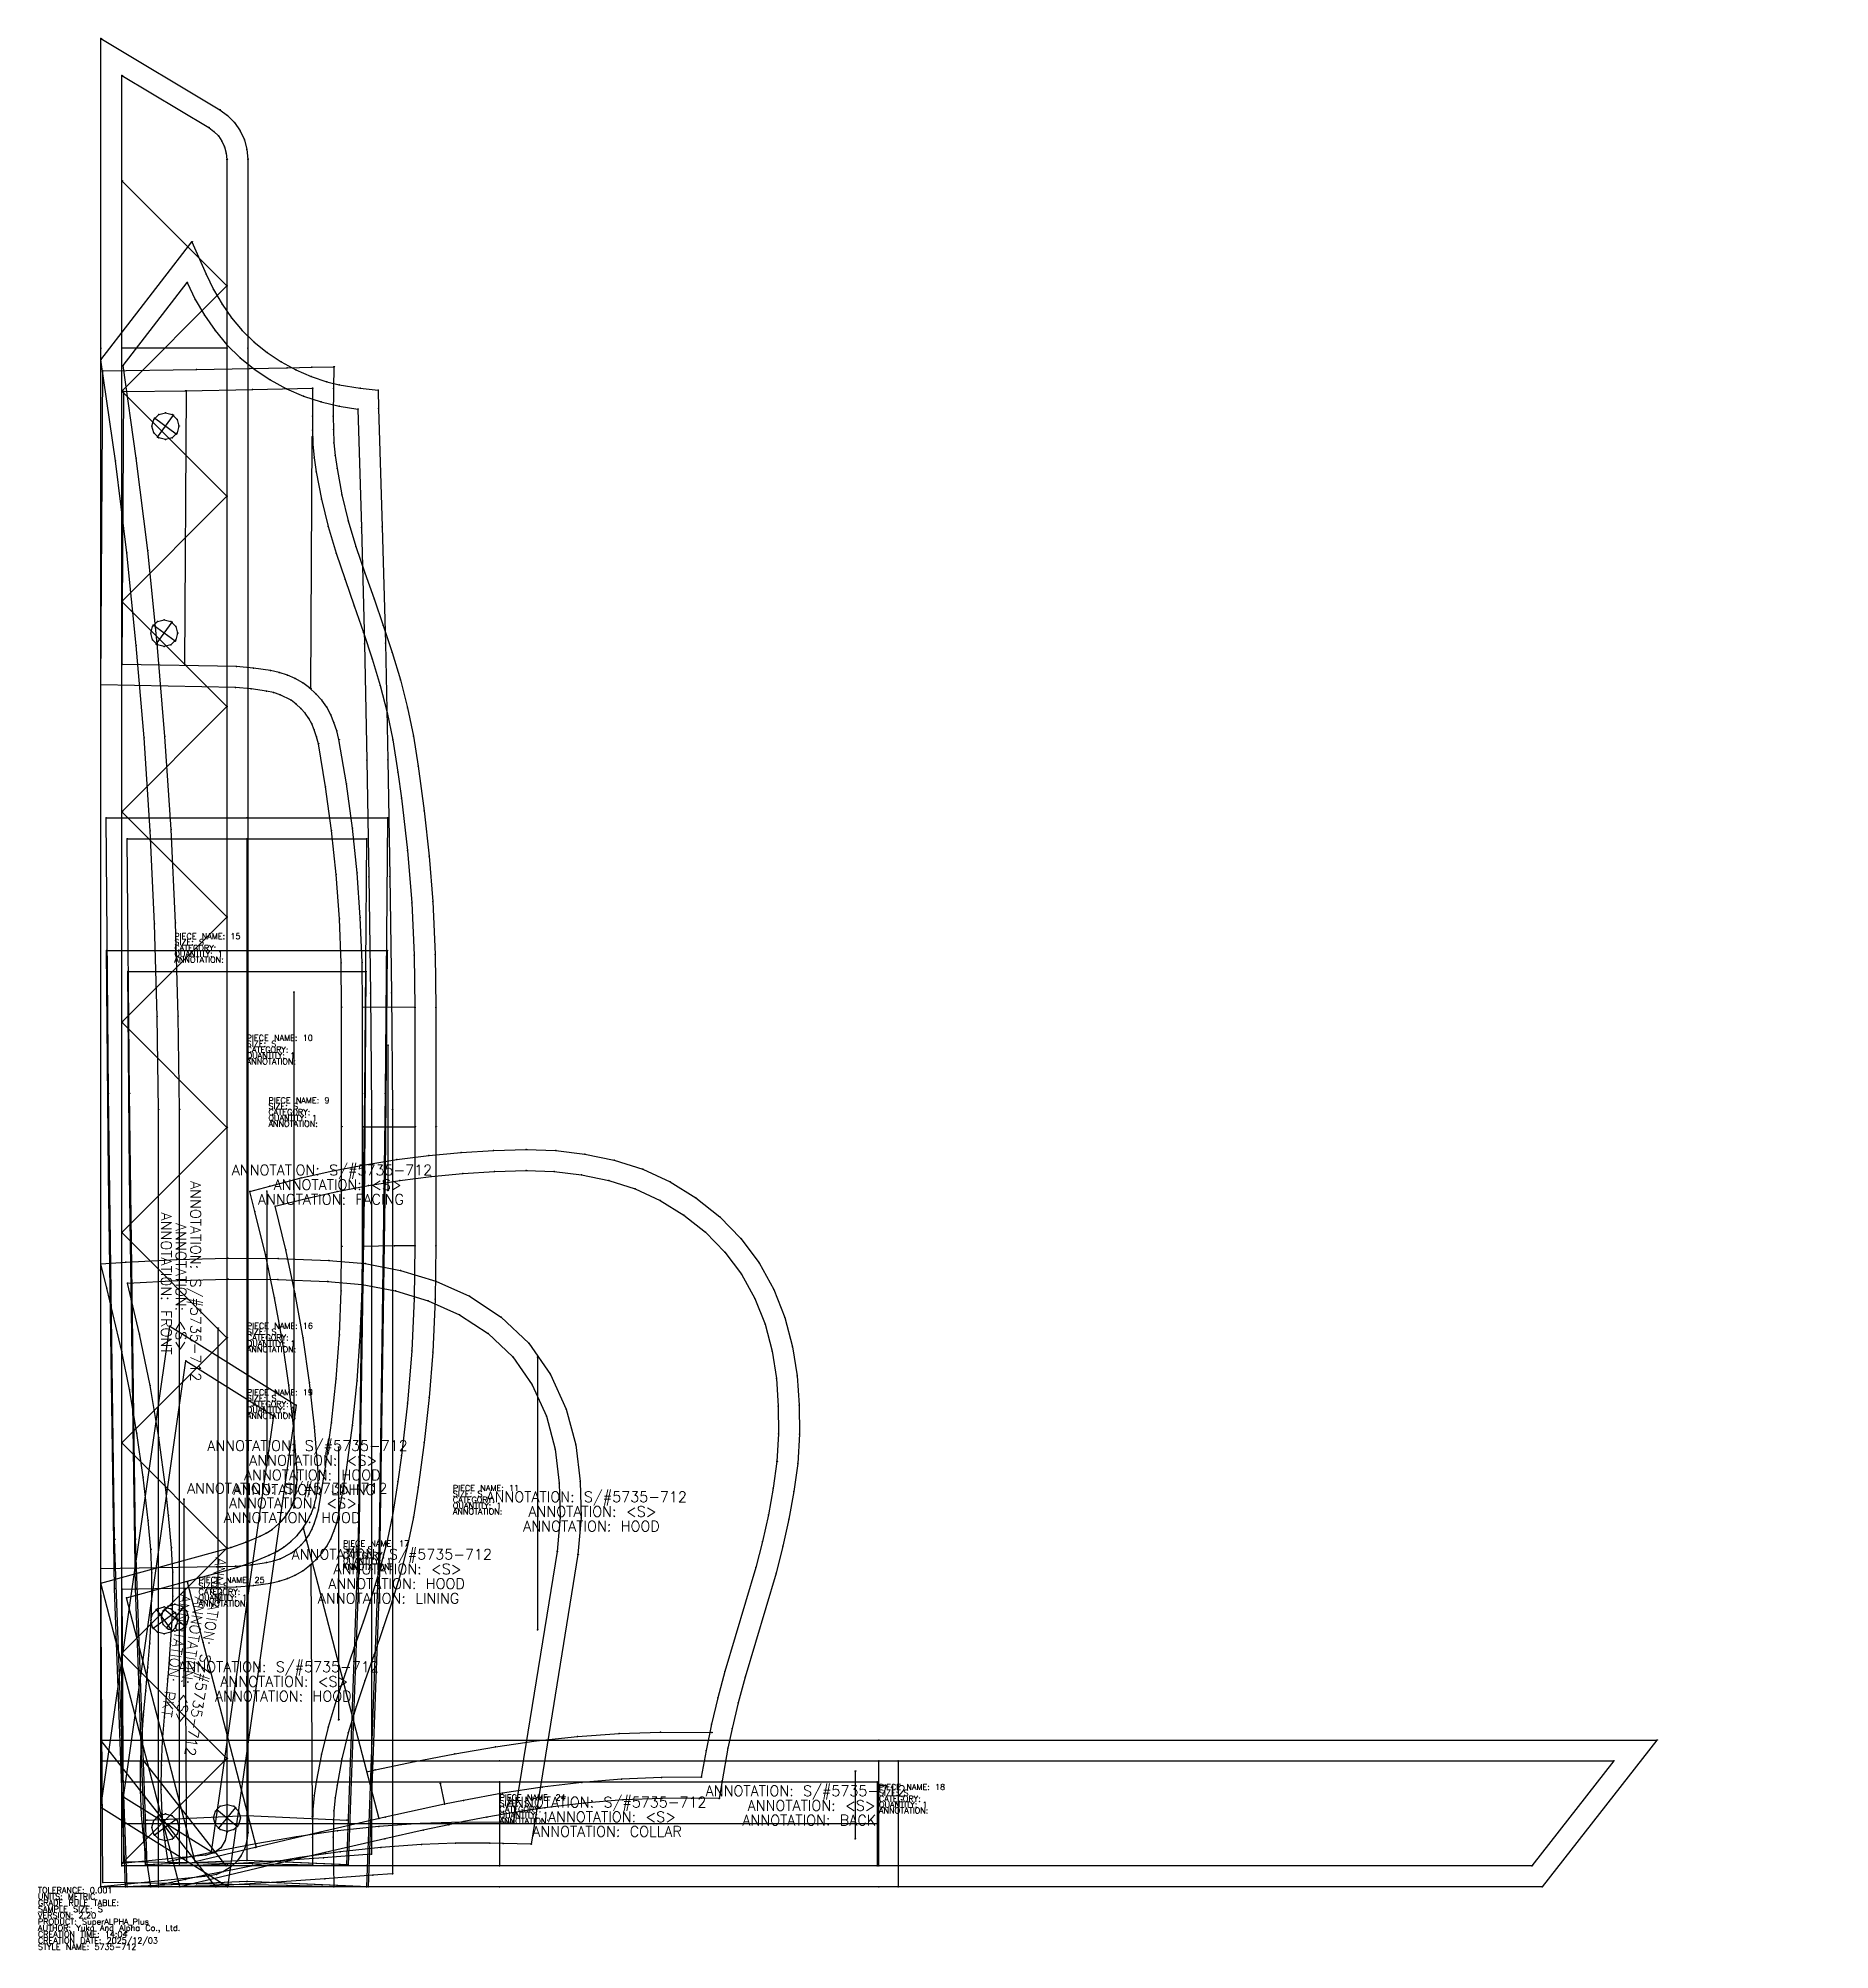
# Model space of a CAD drawing. Extents: x 0 to 854, y 0 to 911.
import ezdxf

# ---------------------------------------------------------------- set-up
doc = ezdxf.new("R2010")
doc.units = 0
for name, color, linetype in [('1', 7, 'CONTINUOUS'), ('2', 7, 'CONTINUOUS'), ('3', 2, 'CONTINUOUS'), ('5', 5, 'CONTINUOUS'), ('7', 5, 'CONTINUOUS'), ('8', 4, 'CONTINUOUS')]:
    doc.layers.add(name, color=color, linetype=linetype)
doc.styles.get("Standard").update_dxf_attribs({"font": 'txt', "bigfont": ' '})

# ---------------------------------------------------------------- blocks, each defined once
blk = doc.blocks.new('BLK_9_S')
at = {"layer": '1'}
blk.add_lwpolyline([(30.9039, 32.0293), (30, 181.6846), (94.1808, 182.95), (101.6845, 183.5667), (108.9857, 184.6312), (112.215, 185.3607), (115.3654, 186.344), (120.7053, 189.032), (123.1355, 190.856), (125.3616, 192.9323), (127.3762, 195.1785), (129.1275, 197.6266), (130.5276, 200.2814), (131.659, 203.0756), (132.793, 206.4543), (133.6513, 209.7063), (137.0992, 230.2895), (139.9392, 251.1659), (142.1301, 272.1236), (143.6403, 293.1406), (144.4929, 314.1953), (144.688, 335.2948), (144.6881, 392.3386), (144.688, 449.3384), (144.493, 470.4796), (143.6401, 491.5404), (142.1313, 512.5388), (139.938, 533.5214), (137.0938, 554.4229), (133.6518, 574.968), (132.7947, 578.217), (131.6632, 581.5901), (130.5318, 584.3869), (129.1317, 587.0439), (127.3768, 589.4974), (125.3582, 591.7485), (123.1329, 593.8235), (120.7034, 595.6465), (115.3606, 598.335), (112.2071, 599.3188), (108.9745, 600.048), (101.6454, 601.1143), (94.1774, 601.7273), (30, 602.9926), (30.9037, 752.6477), (75.5176, 753.3157), (100.9615, 753.7593), (118.7626, 754.1046), (130.5895, 754.391), (141.0249, 754.669), (140.8546, 744.2258), (140.7757, 731.0948), (140.7867, 724.7772), (141.0029, 718.4718), (141.6438, 712.2867), (142.5436, 706.1277), (144.8669, 693.5864), (147.8912, 681.2021), (151.5768, 668.9042), (155.7904, 656.4944), (160.1698, 643.9808), (164.552, 631.2799), (168.8084, 618.4573), (172.7692, 605.3663), (176.1521, 592.0276), (178.9582, 578.4998), (181.2038, 564.2285), (184.1001, 542.9108), (186.4029, 521.3699), (188.1557, 499.7858), (189.2977, 474.5041), (189.6882, 449.1757), (189.6881, 392.3384), (189.6881, 335.5441), (189.2969, 310.1665), (188.1549, 284.8785), (186.4059, 263.3334), (184.1077, 241.8314), (181.2057, 220.4613), (178.957, 206.1705), (176.1536, 192.6559), (172.7654, 179.2967), (168.8036, 166.205), (164.5545, 153.4044), (160.1974, 140.775), (155.7906, 128.1831), (151.5838, 115.7945), (147.894, 103.4848), (144.8662, 91.0873), (142.5414, 78.5356), (141.6428, 72.3836), (141.0028, 66.2053), (140.7868, 59.9158), (140.7757, 53.6143), (140.8545, 40.4514), (141.0249, 30.0075), (130.5895, 30.2863), (118.7565, 30.5727), (100.9622, 30.918), (75.5126, 31.3617), (30.9039, 32.0293)], close=True, dxfattribs=at)
at = {"layer": '2'}
for p in [(30.9037, 752.6477), (141.0249, 754.669), (40.8443, 742.7946), (70.8479, 743.2437), (130.8559, 744.3945), (55.5585, 730.0964), (64.5161, 731.5126), (56.9749, 721.1389), (65.9322, 722.5552), (67.1581, 726.3258), (67.1581, 726.3258), (130.7166, 721.3159), (54.963, 631.4456), (63.9204, 632.8618), (56.3791, 622.4884), (65.3366, 623.9044), (66.5622, 627.6752), (66.5622, 627.6752), (40.0594, 612.7963), (70.0587, 612.5776), (94.5441, 611.7221), (30, 602.9926), (94.1774, 601.7273), (129.9906, 601.1154), (133.6518, 574.968), (143.4455, 577.005), (169.1138, 576.7404), (178.9582, 578.4998), (144.688, 449.3384), (154.6881, 449.3423), (154.6881, 449.3384), (179.6882, 449.1374), (179.6882, 449.1335), (189.6882, 449.1757), (166.7519, 431.1777), (144.6881, 392.3386), (154.6881, 392.3425), (154.6881, 392.3386), (179.688, 392.3425), (179.6881, 392.3384), (189.6881, 392.3384), (166.7518, 361.9547), (144.688, 335.2948), (154.688, 335.3424), (154.688, 335.3384), (179.688, 335.5472), (179.688, 335.5434), (189.6881, 335.5441), (133.6513, 209.7063), (143.4454, 207.672), (169.1138, 207.9367), (178.957, 206.1705), (94.1808, 182.95), (129.9906, 183.5617), (30, 181.6846), (40.0594, 171.8808), (70.0587, 172.0995), (94.5441, 172.955), (56.3791, 162.1887), (65.3366, 160.7727), (66.5622, 157.002), (66.5622, 157.002), (54.963, 153.2315), (63.9204, 151.8153), (56.9749, 63.5382), (65.9322, 62.1219), (67.1581, 58.3513), (67.1581, 58.3513), (130.7166, 63.3612), (55.5585, 54.5807), (64.5161, 53.1645), (40.8447, 41.8832), (40.8447, 41.8832), (70.8479, 41.4334), (130.8565, 40.2826), (30.9039, 32.0293), (30.9039, 32.0293), (141.0249, 30.0075)]:
    blk.add_point(p, dxfattribs=at)
at = {"layer": '3'}
for p in [(75.5176, 753.3157), (100.9615, 753.7593), (118.7626, 754.1046), (130.5895, 754.391), (70.3811, 743.2367), (102.1877, 743.7805), (140.8546, 744.2258), (55.1922, 729.5322), (57.5393, 731.8793), (60.7455, 732.7383), (63.9518, 731.8793), (66.2989, 729.5322), (130.7756, 731.082), (140.7757, 731.0948), (54.333, 726.3258), (55.1922, 723.1195), (57.5393, 720.7724), (60.7455, 719.9133), (63.9518, 720.7724), (66.2989, 723.1195), (130.7929, 724.4296), (140.7867, 724.7772), (131.0253, 717.7899), (131.7086, 711.1713), (141.0029, 718.4718), (141.6438, 712.2867), (132.664, 704.5801), (142.5436, 706.1277), (144.8669, 693.5864), (135.0886, 691.4921), (138.2464, 678.5608), (147.8912, 681.2021), (142.0676, 665.8096), (151.5768, 668.9042), (155.7904, 656.4944), (146.3474, 653.2037), (150.745, 640.6382), (160.1698, 643.9808), (54.5963, 630.8813), (56.9434, 633.2286), (60.1497, 634.0876), (63.3559, 633.2286), (65.703, 630.8813), (164.552, 631.2799), (53.7372, 627.6752), (54.5963, 624.469), (56.9434, 622.1217), (60.1497, 621.2626), (63.3559, 622.1217), (65.703, 624.469), (155.0869, 628.0534), (102.757, 611.0526), (159.2812, 615.4188), (168.8084, 618.4573), (110.9087, 609.8594), (114.9319, 608.9407), (118.855, 607.7057), (122.6261, 606.0532), (126.1925, 604.007), (129.4917, 601.5448), (163.1375, 602.6776), (172.7692, 605.3663), (101.6454, 601.1143), (108.9745, 600.048), (112.2071, 599.3188), (115.3606, 598.335), (120.7034, 595.6465), (123.1329, 593.8235), (132.5106, 598.7379), (135.2508, 595.658), (125.3582, 591.7485), (127.3768, 589.4974), (129.1317, 587.0439), (130.5318, 584.3869), (137.6378, 592.3053), (139.5094, 588.7863), (141.0326, 585.0856), (166.4092, 589.7746), (176.1521, 592.0276), (131.6632, 581.5901), (132.7947, 578.217), (142.3831, 581.1003), (146.983, 555.9086), (171.5235, 561.3624), (181.2038, 564.2285), (137.0938, 554.4229), (173.2568, 548.9694), (184.1001, 542.9108), (139.938, 533.5214), (149.8668, 534.713), (176.1184, 524.1043), (186.4029, 521.3699), (142.1313, 512.5388), (152.091, 513.4378), (153.6243, 492.1019), (178.175, 499.1626), (188.1557, 499.7858), (143.6401, 491.5404), (179.3578, 474.1754), (189.2977, 474.5041), (144.493, 470.4796), (154.4899, 470.7285), (169.8634, 335.6351), (144.4929, 314.1953), (154.4898, 313.9484), (179.3576, 310.5014), (189.2969, 310.1665), (143.6403, 293.1406), (153.6243, 292.5751), (178.175, 285.5144), (188.1549, 284.8785), (142.1301, 272.1236), (152.0909, 271.2392), (176.1184, 260.5727), (186.4059, 263.3334), (139.9392, 251.1659), (149.8667, 249.9641), (184.1077, 241.8314), (137.0992, 230.2895), (146.9829, 228.7685), (173.2568, 235.7077), (171.5235, 223.3147), (181.2057, 220.4613), (131.659, 203.0756), (132.793, 206.4543), (142.3831, 203.5768), (125.3616, 192.9323), (127.3762, 195.1785), (129.1275, 197.6266), (130.5276, 200.2814), (137.6378, 192.3718), (139.5094, 195.8908), (141.0326, 199.5915), (166.4092, 194.9025), (176.1536, 192.6559), (101.6845, 183.5667), (108.9857, 184.6312), (112.215, 185.3607), (115.3654, 186.344), (120.7053, 189.032), (123.1355, 190.856), (129.4917, 183.1323), (132.5106, 185.9392), (135.2508, 189.0192), (102.757, 173.6246), (110.9087, 174.8177), (114.9319, 175.7364), (118.855, 176.9714), (122.6261, 178.624), (126.1925, 180.6702), (163.1375, 181.9995), (172.7654, 179.2967), (159.2812, 169.2583), (168.8036, 166.205), (53.7372, 157.002), (54.5963, 160.2081), (56.9434, 162.5554), (60.1497, 163.4145), (63.3559, 162.5554), (65.703, 160.2081), (155.0869, 156.6237), (54.5963, 153.7958), (56.9434, 151.4485), (60.1497, 150.5894), (63.3559, 151.4485), (65.703, 153.7958), (164.5545, 153.4044), (150.745, 144.0388), (160.1974, 140.775), (146.3474, 131.4734), (155.7906, 128.1831), (142.0676, 118.8675), (151.5838, 115.7945), (138.2464, 106.1163), (147.894, 103.4848), (135.0886, 93.185), (144.8662, 91.0873), (131.7086, 73.5059), (132.664, 80.097), (142.5414, 78.5356), (57.5393, 63.9047), (60.7455, 64.7638), (63.9518, 63.9047), (131.0253, 66.8872), (141.0028, 66.2053), (141.6428, 72.3836), (54.333, 58.3513), (55.1922, 61.5576), (55.1922, 55.145), (66.2989, 61.5576), (66.2989, 55.145), (130.7929, 60.2475), (140.7868, 59.9158), (57.5393, 52.7979), (60.7455, 51.9388), (63.9518, 52.7979), (130.7756, 53.5951), (140.7757, 53.6143), (70.3811, 41.4404), (102.1877, 40.8966), (140.8545, 40.4514), (75.5126, 31.3617), (100.9622, 30.918), (118.7565, 30.5727), (130.5895, 30.2863)]:
    blk.add_point(p, dxfattribs=at)
at = {"layer": '5'}
blk.add_line((166.7519, 431.1777), (166.7518, 361.9547), dxfattribs=at)
at = {"layer": '7'}
blk.add_line((166.7519, 431.1777), (166.7518, 361.9547), dxfattribs=at)
at = {"layer": '8'}
for p, q in [((70.0587, 612.5776), (70.8479, 743.2437)), ((65.9322, 722.5552), (55.5585, 730.0964)), ((56.9749, 721.1389), (64.5161, 731.5126)), ((129.9906, 601.1154), (130.7166, 721.3159)), ((65.3366, 623.9044), (54.963, 631.4456)), ((56.3791, 622.4884), (63.9204, 632.8618)), ((179.6882, 449.1374), (154.6881, 449.3423)), ((154.6881, 392.3425), (179.688, 392.3425)), ((129.9906, 183.5617), (130.7166, 63.3612)), ((70.0587, 172.0995), (70.8479, 41.4334)), ((65.3366, 160.7727), (54.963, 153.2315)), ((56.3791, 162.1887), (63.9204, 151.8153)), ((65.9322, 62.1219), (55.5585, 54.5807)), ((56.9749, 63.5382), (64.5161, 53.1645))]:
    blk.add_line(p, q, dxfattribs=at)
for points in [[(40.8447, 41.8832), (40.0594, 171.8808), (94.5441, 172.955), (102.757, 173.6246), (110.9087, 174.8177), (114.9319, 175.7364), (118.855, 176.9714), (122.6261, 178.624), (126.1925, 180.6702), (129.4917, 183.1323), (132.5106, 185.9392), (135.2508, 189.0192), (137.6378, 192.3718), (139.5094, 195.8908), (141.0326, 199.5915), (142.3831, 203.5768), (143.4454, 207.672), (146.9829, 228.7685), (149.8667, 249.9641), (152.0909, 271.2392), (153.6243, 292.5751), (154.4898, 313.9484), (154.688, 335.3384), (154.6881, 392.3386), (154.6881, 449.3384), (154.4899, 470.7285), (153.6243, 492.1019), (152.091, 513.4378), (149.8668, 534.713), (146.983, 555.9086), (143.4455, 577.005), (142.3831, 581.1003), (141.0326, 585.0856), (139.5094, 588.7863), (137.6378, 592.3053), (135.2508, 595.658), (132.5106, 598.7379), (129.4917, 601.5448), (126.1925, 604.007), (122.6261, 606.0532), (118.855, 607.7057), (114.9319, 608.9407), (110.9087, 609.8594), (102.757, 611.0526), (94.5441, 611.7221), (40.0594, 612.7963), (40.8443, 742.7946), (70.3811, 743.2367), (102.1877, 743.7805), (130.8559, 744.3945), (130.7756, 731.082), (130.7929, 724.4296), (131.0253, 717.7899), (131.7086, 711.1713), (132.664, 704.5801), (135.0886, 691.4921), (138.2464, 678.5608), (142.0676, 665.8096), (146.3474, 653.2037), (150.745, 640.6382), (155.0869, 628.0534), (159.2812, 615.4188), (163.1375, 602.6776), (166.4092, 589.7746), (169.1138, 576.7404), (171.5235, 561.3624), (173.2568, 548.9694), (176.1184, 524.1043), (178.175, 499.1626), (179.3578, 474.1754), (179.6882, 449.1335), (179.6881, 392.3384), (179.688, 335.5434), (179.3576, 310.5014), (178.175, 285.5144), (176.1184, 260.5727), (173.2568, 235.7077), (171.5235, 223.3147), (169.1138, 207.9367), (166.4092, 194.9025), (163.1375, 181.9995), (159.2812, 169.2583), (155.0869, 156.6237), (150.745, 144.0388), (146.3474, 131.4734), (142.0676, 118.8675), (138.2464, 106.1163), (135.0886, 93.185), (132.664, 80.097), (131.7086, 73.5059), (131.0253, 66.8872), (130.7929, 60.2475), (130.7756, 53.5951), (130.8565, 40.2826), (102.1877, 40.8966), (70.3811, 41.4404), (40.8447, 41.8832)], [(67.1581, 726.3258), (66.2989, 723.1195), (63.9518, 720.7724), (60.7455, 719.9133), (57.5393, 720.7724), (55.1922, 723.1195), (54.333, 726.3258), (55.1922, 729.5322), (57.5393, 731.8793), (60.7455, 732.7383), (63.9518, 731.8793), (66.2989, 729.5322), (67.1581, 726.3258)], [(66.5622, 627.6752), (65.703, 624.469), (63.3559, 622.1217), (60.1497, 621.2626), (56.9434, 622.1217), (54.5963, 624.469), (53.7372, 627.6752), (54.5963, 630.8813), (56.9434, 633.2286), (60.1497, 634.0876), (63.3559, 633.2286), (65.703, 630.8813), (66.5622, 627.6752)], [(66.5622, 157.002), (65.703, 153.7958), (63.3559, 151.4485), (60.1497, 150.5894), (56.9434, 151.4485), (54.5963, 153.7958), (53.7372, 157.002), (54.5963, 160.2081), (56.9434, 162.5554), (60.1497, 163.4145), (63.3559, 162.5554), (65.703, 160.2081), (66.5622, 157.002)], [(67.1581, 58.3513), (66.2989, 55.145), (63.9518, 52.7979), (60.7455, 51.9388), (57.5393, 52.7979), (55.1922, 55.145), (54.333, 58.3513), (55.1922, 61.5576), (57.5393, 63.9047), (60.7455, 64.7638), (63.9518, 63.9047), (66.2989, 61.5576), (67.1581, 58.3513)]]:
    blk.add_lwpolyline(points, close=True, dxfattribs=at)
blk.add_lwpolyline([(179.688, 335.5472), (169.8634, 335.6351), (154.688, 335.3424)], dxfattribs=at)
at = {"layer": '1'}
for s, height, p in [('SIZE: S', 2.8, (109.8441, 400.735)), ('PIECE NAME: 9', 2.8, (109.8441, 403.535)), ('ANNOTATION: ', 2.8, (109.8441, 392.3351)), ('CATEGORY: ', 2.8, (109.8441, 397.935)), ('QUANTITY: 1', 2.8, (109.8441, 395.135)), ('ANNOTATION: S/#5735-712', 5, (66.8851, 132.4147)), ('ANNOTATION: <S>', 5, (86.8851, 125.4147)), ('ANNOTATION: HOOD', 5, (84.3851, 118.4148))]:
    blk.add_text(s, height=height, dxfattribs=at).set_placement(p)
at = {"layer": '2'}
for s, p in [('# 256', (30.9037, 752.6477)), ('# 257', (141.0249, 754.669)), ('# 274', (40.8443, 742.7946)), ('# 285', (70.8479, 743.2437)), ('# 275', (130.8559, 744.3945)), ('# 315', (55.5585, 730.0964)), ('# 313', (64.5161, 731.5126)), ('# 312', (56.9749, 721.1389)), ('# 314', (65.9322, 722.5552)), ('# 311', (67.1581, 726.3258)), ('# 317', (130.7166, 721.3159)), ('# 310', (54.963, 631.4456)), ('# 308', (63.9204, 632.8618)), ('# 307', (56.3791, 622.4884)), ('# 309', (65.3366, 623.9044)), ('# 306', (66.5622, 627.6752)), ('# 273', (40.0594, 612.7963)), ('# 284', (70.0587, 612.5776)), ('# 272', (94.5441, 611.7221)), ('# 255', (30, 602.9926)), ('# 254', (94.1774, 601.7273)), ('# 316', (129.9906, 601.1154)), ('# 253', (133.6518, 574.968)), ('# 271', (143.4455, 577.005)), ('# 276', (169.1138, 576.7404)), ('# 258', (178.9582, 578.4998)), ('# 252', (144.688, 449.3384)), ('# 303', (154.6881, 449.3423)), ('# 270', (154.6881, 449.3384)), ('# 302', (179.6882, 449.1374)), ('# 277', (179.6882, 449.1335)), ('# 259', (189.6882, 449.1757)), ('# 282', (166.7519, 431.1777)), ('# 251', (144.6881, 392.3386)), ('# 286', (154.6881, 392.3425)), ('# 269', (154.6881, 392.3386)), ('# 287', (179.688, 392.3425)), ('# 278', (179.6881, 392.3384)), ('# 260', (189.6881, 392.3384)), ('# 283', (166.7518, 361.9547)), ('# 250', (144.688, 335.2948)), ('# 305', (154.688, 335.3424)), ('# 268', (154.688, 335.3384)), ('# 304', (179.688, 335.5472)), ('# 279', (179.688, 335.5434)), ('# 261', (189.6881, 335.5441)), ('# 249', (133.6513, 209.7063)), ('# 267', (143.4454, 207.672)), ('# 280', (169.1138, 207.9367)), ('# 262', (178.957, 206.1705)), ('# 248', (94.1808, 182.95)), ('# 300', (129.9906, 183.5617)), ('# 247', (30, 181.6846)), ('# 265', (40.0594, 171.8808)), ('# 288', (70.0587, 172.0995)), ('# 266', (94.5441, 172.955)), ('# 291', (56.3791, 162.1887)), ('# 293', (65.3366, 160.7727)), ('# 290', (66.5622, 157.002)), ('# 294', (54.963, 153.2315)), ('# 292', (63.9204, 151.8153)), ('# 299', (55.5585, 54.5807)), ('# 296', (56.9749, 63.5382)), ('# 298', (65.9322, 62.1219)), ('# 295', (67.1581, 58.3513)), ('# 301', (130.7166, 63.3612)), ('# 297', (64.5161, 53.1645)), ('# 264', (40.8447, 41.8832)), ('# 289', (70.8479, 41.4334)), ('# 281', (130.8565, 40.2826)), ('# 246', (30.9039, 32.0293)), ('# 263', (141.0249, 30.0075))]:
    blk.add_text(s, height=0.1, dxfattribs=at).set_placement(p)
blk = doc.blocks.new('BLK_10_S')
at = {"layer": '1'}
blk.add_lwpolyline([(57.402, 30), (57.4019, 400.5687), (56.8407, 444.8448), (55.5093, 489.1527), (53.4175, 533.4474), (50.5385, 577.6971), (46.8703, 621.837), (42.3573, 665.897), (36.9405, 709.8504), (30, 757.9209), (73.3508, 814.2133), (80.1741, 798.8731), (83.7045, 791.5349), (87.7837, 784.5477), (92.2981, 778.0056), (97.3827, 771.9147), (103.0913, 766.4286), (109.2953, 761.4901), (115.9103, 757.0239), (122.8886, 753.1614), (130.1865, 749.9866), (137.7438, 747.4815), (143.5747, 746.0236), (153.5242, 744.4386), (162.0866, 743.453), (162.3726, 734.8362), (164.1318, 678.3996), (165.6052, 622.8425), (166.8221, 567.28), (167.7713, 511.7121), (168.4648, 456.1406), (168.9027, 400.5842), (168.9026, 36.2407), (159.6463, 35.5505), (136.7564, 33.8799), (113.9146, 32.2942), (90.7945, 30.7745), (82.0708, 30.4251), (67.5186, 30.1193), (57.402, 30)], close=True, dxfattribs=at)
at = {"layer": '2'}
for p in [(73.3508, 814.2133), (71.035, 794.8138), (30, 757.9209), (40.5269, 755.2007), (162.0866, 743.453), (152.3781, 734.5045), (121.8901, 456.541), (57.4019, 400.5687), (67.402, 400.5686), (158.9027, 400.5289), (168.9027, 400.5842), (121.8901, 210.6961), (67.402, 40.1187), (67.402, 40.1187), (158.9027, 45.5228), (57.402, 30), (57.402, 30), (168.9026, 36.2407)]:
    blk.add_point(p, dxfattribs=at)
at = {"layer": '3'}
for p in [(80.1741, 798.8731), (74.8874, 786.8022), (83.7045, 791.5349), (87.7837, 784.5477), (79.3465, 779.1791), (92.2981, 778.0056), (84.3919, 771.8875), (97.3827, 771.9147), (103.0913, 766.4286), (90.0671, 765.0949), (96.4467, 758.9569), (109.2953, 761.4901), (115.9103, 757.0239), (103.3774, 753.4287), (110.7204, 748.4735), (122.8886, 753.1614), (130.1865, 749.9866), (137.7438, 747.4815), (118.4685, 744.1905), (126.5919, 740.657), (143.5747, 746.0236), (153.5242, 744.4386), (135.0029, 737.8639), (143.5838, 735.8111), (162.3726, 734.8362), (46.8561, 711.1477), (36.9405, 709.8504), (154.136, 678.1082), (164.1318, 678.3996), (42.3573, 665.897), (52.2971, 666.9944), (46.8703, 621.837), (56.83, 622.7308), (155.6082, 622.5976), (165.6052, 622.8425), (50.5385, 577.6971), (60.5148, 578.3871), (156.824, 567.0819), (166.8221, 567.28), (53.4175, 533.4474), (63.4035, 533.9849), (157.7724, 511.5617), (167.7713, 511.7121), (55.5093, 489.1527), (65.502, 489.5378), (158.4654, 456.0358), (168.4648, 456.1406), (56.8407, 444.8448), (66.8381, 445.0682), (78.8611, 40.3331), (90.3102, 40.7628), (113.1799, 42.2672), (136.0443, 43.8545), (67.5186, 30.1193), (82.0708, 30.4251), (90.7945, 30.7745), (113.9146, 32.2942), (136.7564, 33.8799), (159.6463, 35.5505)]:
    blk.add_point(p, dxfattribs=at)
at = {"layer": '5'}
blk.add_line((121.8901, 456.541), (121.8901, 210.6961), dxfattribs=at)
at = {"layer": '7'}
blk.add_line((121.8901, 456.541), (121.8901, 210.6961), dxfattribs=at)
at = {"layer": '8'}
blk.add_lwpolyline([(67.402, 40.1187), (67.402, 400.5686), (66.8381, 445.0682), (65.502, 489.5378), (63.4035, 533.9849), (60.5148, 578.3871), (56.83, 622.7308), (52.2971, 666.9944), (46.8561, 711.1477), (40.5269, 755.2007), (71.035, 794.8138), (74.8874, 786.8022), (79.3465, 779.1791), (84.3919, 771.8875), (90.0671, 765.0949), (96.4467, 758.9569), (103.3774, 753.4287), (110.7204, 748.4735), (118.4685, 744.1905), (126.5919, 740.657), (135.0029, 737.8639), (143.5838, 735.8111), (152.3781, 734.5045), (154.136, 678.1082), (155.6082, 622.5976), (156.824, 567.0819), (157.7724, 511.5617), (158.4654, 456.0358), (158.9027, 400.5289), (158.9027, 45.5228), (136.0443, 43.8545), (113.1799, 42.2672), (90.3102, 40.7628), (78.8611, 40.3331), (67.402, 40.1187)], close=True, dxfattribs=at)
at = {"layer": '1'}
for s, height, p in [('SIZE: S', 2.8, (99.4513, 430.5077)), ('CATEGORY: ', 2.8, (99.4513, 427.7077)), ('PIECE NAME: 10', 2.8, (99.4513, 433.3077)), ('ANNOTATION: ', 2.8, (99.4513, 422.1077)), ('QUANTITY: 1', 2.8, (99.4513, 424.9077)), ('ANNOTATION: S/#5735-712', 5, (92.3352, 369.2587)), ('ANNOTATION: <S>', 5, (112.3352, 362.2587)), ('ANNOTATION: FACING', 5, (104.8352, 355.2586))]:
    blk.add_text(s, height=height, dxfattribs=at).set_placement(p)
at = {"layer": '2'}
for s, p in [('# 321', (73.3508, 814.2133)), ('# 328', (71.035, 794.8138)), ('# 320', (30, 757.9209)), ('# 327', (40.5269, 755.2007)), ('# 322', (162.0866, 743.453)), ('# 329', (152.3781, 734.5045)), ('# 332', (121.8901, 456.541)), ('# 319', (57.4019, 400.5687)), ('# 326', (67.402, 400.5686)), ('# 330', (158.9027, 400.5289)), ('# 323', (168.9027, 400.5842)), ('# 333', (121.8901, 210.6961)), ('# 331', (158.9027, 45.5228)), ('# 325', (67.402, 40.1187)), ('# 318', (57.402, 30)), ('# 324', (168.9026, 36.2407))]:
    blk.add_text(s, height=0.1, dxfattribs=at).set_placement(p)
blk = doc.blocks.new('BLK_11_S')
at = {"layer": '1'}
blk.add_lwpolyline([(67.6375, 30), (30, 174.8454), (91.8978, 191.8359), (99.0507, 194.2883), (105.8483, 197.1072), (108.7946, 198.6053), (111.6022, 200.3296), (116.1202, 204.2477), (118.0294, 206.6148), (119.6787, 209.1765), (121.0794, 211.8491), (122.1753, 214.6526), (122.88, 217.5702), (123.29, 220.5566), (123.5589, 224.1083), (123.5916, 227.4776), (121.8805, 248.2452), (119.5047, 269.1901), (116.4781, 290.0598), (112.7774, 310.8127), (108.4365, 331.409), (103.4402, 351.9214), (100.9705, 361.4915), (110.5118, 364.0732), (125.4708, 367.9323), (140.5288, 371.3167), (155.7251, 374.2374), (171.0057, 376.678), (186.3552, 378.6348), (201.759, 380.0986), (217.1837, 381.0588), (232.7533, 381.5205), (246.9038, 381.0005), (260.7253, 379.2638), (274.7121, 376.3892), (288.2773, 372.0967), (301.3459, 366.0208), (313.5975, 358.4279), (324.9426, 349.4409), (335.0534, 339.1193), (343.731, 327.4512), (350.818, 314.7485), (356.0519, 301.3715), (359.7191, 287.4327), (361.8806, 273.584), (362.8481, 259.5601), (362.9695, 245.7663), (362.1097, 231.7422), (360.2668, 218.3954), (357.9427, 205.3226), (355.083, 192.3706), (351.7963, 179.5154), (337.0396, 129.9408), (333.7817, 117.7185), (330.8301, 105.4211), (328.8693, 96.1507), (326.0496, 80.6015), (324.6409, 72.1461), (316.0703, 72.2458), (297.3966, 72.1883), (278.7682, 71.3995), (260.1634, 69.8186), (241.6131, 67.6302), (227.7615, 65.5566), (213.9539, 63.1723), (203.0286, 61.0907), (195.7772, 59.621), (183.5825, 57.0183), (165.2738, 52.9251), (136.8264, 46.3641), (111.0465, 40.3088), (67.6375, 30)], close=True, dxfattribs=at)
at = {"layer": '2'}
for p in [(232.7533, 381.5205), (232.7375, 371.5189), (100.9705, 361.4915), (113.123, 354.4202), (238.0239, 282.5668), (133.5858, 227.9039), (352.1634, 232.7922), (362.1097, 231.7422), (123.5916, 227.4776), (126.4657, 201.2273), (91.8978, 191.8359), (30, 174.8454), (71.1858, 175.3943), (94.7108, 182.2383), (42.1594, 167.8133), (60.3599, 162.4269), (69.3908, 163.2547), (71.7015, 158.3253), (71.7015, 158.3253), (61.1876, 153.3963), (70.2183, 154.2238), (238.0239, 152.6006), (321.2676, 103.513), (156.6967, 84.8845), (316.1857, 82.245), (191.7201, 79.2052), (85.1703, 66.9453), (94.2011, 67.7728), (193.7292, 69.413), (193.7293, 69.409), (324.6409, 72.1461), (85.9977, 57.9144), (95.0286, 58.7421), (96.512, 62.8436), (96.512, 62.8436), (162.5003, 62.5507), (195.7772, 59.621), (104.0482, 48.9256), (74.8537, 41.9916), (74.8537, 41.9916), (67.6375, 30), (67.6375, 30)]:
    blk.add_point(p, dxfattribs=at)
at = {"layer": '3'}
for p in [(155.7251, 374.2374), (171.0057, 376.678), (186.3552, 378.6348), (201.759, 380.0986), (217.1837, 381.0588), (246.9038, 381.0005), (260.7253, 379.2638), (274.7121, 376.3892), (125.4708, 367.9323), (140.5288, 371.3167), (172.4302, 366.7798), (187.4633, 368.6963), (202.5497, 370.1297), (217.6671, 371.0701), (246.0722, 371.0214), (259.1304, 369.3915), (272.0918, 366.7386), (288.2773, 372.0967), (301.3459, 366.0208), (110.5118, 364.0732), (127.8045, 358.2077), (142.5829, 361.5298), (157.4652, 364.39), (284.6633, 362.7708), (296.6344, 357.2017), (313.5975, 358.4279), (103.4402, 351.9214), (307.8568, 350.2388), (324.9426, 349.4409), (318.2183, 342.0354), (335.0534, 339.1193), (108.4365, 331.409), (118.1853, 333.6368), (327.455, 332.6155), (335.3372, 322.0258), (343.731, 327.4512), (112.7774, 310.8127), (122.5966, 312.7058), (341.7673, 310.4918), (350.818, 314.7485), (356.0519, 301.3715), (126.3513, 291.647), (346.566, 298.2127), (116.4781, 290.0598), (349.9232, 285.4187), (359.7191, 287.4327), (361.8806, 273.584), (119.5047, 269.1901), (129.4215, 270.4774), (351.9463, 272.3845), (352.8549, 259.1882), (362.8481, 259.5601), (121.8805, 248.2452), (131.8326, 249.2229), (352.964, 246.0097), (362.9695, 245.7663), (123.29, 220.5566), (123.5589, 224.1083), (133.2318, 219.4783), (133.5621, 223.6731), (350.3947, 219.9883), (121.0794, 211.8491), (122.1753, 214.6526), (122.88, 217.5702), (131.7145, 211.6458), (132.6643, 215.5168), (360.2668, 218.3954), (116.1202, 204.2477), (118.0294, 206.6148), (119.6787, 209.1765), (126.0876, 200.6885), (128.3247, 204.1508), (130.2243, 207.8093), (348.1362, 207.281), (357.9427, 205.3226), (99.0507, 194.2883), (105.8483, 197.1072), (108.7946, 198.6053), (111.6022, 200.3296), (117.2903, 192.1034), (120.5399, 194.6318), (123.4943, 197.4913), (345.3528, 194.6738), (355.083, 192.3706), (102.5077, 184.9048), (110.1165, 188.0637), (113.7907, 189.9426), (342.1524, 182.1609), (351.7963, 179.5154), (65.289, 164.7379), (58.8765, 158.3253), (59.7356, 161.5317), (59.7356, 155.119), (62.0828, 163.8788), (68.4953, 163.8788), (70.8424, 161.5317), (70.8424, 155.119), (62.0828, 152.7719), (65.289, 151.9128), (68.4953, 152.7719), (327.412, 132.6447), (337.0396, 129.9408), (324.0862, 120.1645), (333.7817, 117.7185), (257.1862, 101.7017), (276.9707, 103.1349), (296.7963, 103.7625), (321.0721, 107.6082), (330.8301, 105.4211), (198.623, 93.4622), (218.0026, 96.7801), (237.461, 99.5596), (318.4469, 94.967), (328.8693, 96.1507), (160.6742, 85.737), (179.6222, 89.7403), (297.1431, 82.1849), (221.4891, 74.6489), (240.2936, 77.5429), (259.1878, 79.8022), (278.1467, 81.3805), (326.0496, 80.6015), (84.5461, 66.0498), (86.8932, 68.3971), (90.0995, 69.2561), (93.3057, 68.3971), (95.6529, 66.0498), (202.7666, 71.235), (227.7615, 65.5566), (241.6131, 67.6302), (260.1634, 69.8186), (278.7682, 71.3995), (297.3966, 72.1883), (316.0703, 72.2458), (83.687, 62.8436), (84.5461, 59.6375), (86.8932, 57.2902), (90.0995, 56.4311), (93.3057, 57.2902), (95.6529, 59.6375), (134.5595, 56.1037), (165.5597, 63.241), (183.5825, 57.0183), (203.0286, 61.0907), (213.9539, 63.1723), (103.5939, 48.8177), (136.8264, 46.3641), (165.2738, 52.9251), (111.0465, 40.3088)]:
    blk.add_point(p, dxfattribs=at)
at = {"layer": '5'}
blk.add_line((238.0239, 282.5668), (238.0239, 152.6006), dxfattribs=at)
at = {"layer": '7'}
blk.add_line((238.0239, 282.5668), (238.0239, 152.6006), dxfattribs=at)
at = {"layer": '8'}
for p, q in [((126.4657, 201.2273), (162.5003, 62.5507)), ((71.1858, 175.3943), (104.0482, 48.9256)), ((60.3599, 162.4269), (70.2183, 154.2238)), ((69.3908, 163.2547), (61.1876, 153.3963)), ((191.7201, 79.2052), (193.7292, 69.413)), ((85.1703, 66.9453), (95.0286, 58.7421)), ((94.2011, 67.7728), (85.9977, 57.9144))]:
    blk.add_line(p, q, dxfattribs=at)
for points in [[(74.8537, 41.9916), (42.1594, 167.8133), (94.7108, 182.2383), (102.5077, 184.9048), (110.1165, 188.0637), (113.7907, 189.9426), (117.2903, 192.1034), (120.5399, 194.6318), (123.4943, 197.4913), (126.0876, 200.6885), (128.3247, 204.1508), (130.2243, 207.8093), (131.7145, 211.6458), (132.6643, 215.5168), (133.2318, 219.4783), (133.5621, 223.6731), (133.5858, 227.9039), (131.8326, 249.2229), (129.4215, 270.4774), (126.3513, 291.647), (122.5966, 312.7058), (118.1853, 333.6368), (113.123, 354.4202), (127.8045, 358.2077), (142.5829, 361.5298), (157.4652, 364.39), (172.4302, 366.7798), (187.4633, 368.6963), (202.5497, 370.1297), (217.6671, 371.0701), (232.7375, 371.5189), (246.0722, 371.0214), (259.1304, 369.3915), (272.0918, 366.7386), (284.6633, 362.7708), (296.6344, 357.2017), (307.8568, 350.2388), (318.2183, 342.0354), (327.455, 332.6155), (335.3372, 322.0258), (341.7673, 310.4918), (346.566, 298.2127), (349.9232, 285.4187), (351.9463, 272.3845), (352.8549, 259.1882), (352.964, 246.0097), (352.1634, 232.7922), (350.3947, 219.9883), (348.1362, 207.281), (345.3528, 194.6738), (342.1524, 182.1609), (327.412, 132.6447), (324.0862, 120.1645), (321.0721, 107.6082), (318.4469, 94.967), (316.1857, 82.245), (297.1431, 82.1849), (278.1467, 81.3805), (259.1878, 79.8022), (240.2936, 77.5429), (221.4891, 74.6489), (202.7666, 71.235), (193.7293, 69.409), (165.5597, 63.241), (134.5595, 56.1037), (103.5939, 48.8177), (74.8537, 41.9916)], [(71.7015, 158.3253), (70.8424, 155.119), (68.4953, 152.7719), (65.289, 151.9128), (62.0828, 152.7719), (59.7356, 155.119), (58.8765, 158.3253), (59.7356, 161.5317), (62.0828, 163.8788), (65.289, 164.7379), (68.4953, 163.8788), (70.8424, 161.5317), (71.7015, 158.3253)], [(96.512, 62.8436), (95.6529, 59.6375), (93.3057, 57.2902), (90.0995, 56.4311), (86.8932, 57.2902), (84.5461, 59.6375), (83.687, 62.8436), (84.5461, 66.0498), (86.8932, 68.3971), (90.0995, 69.2561), (93.3057, 68.3971), (95.6529, 66.0498), (96.512, 62.8436)]]:
    blk.add_lwpolyline(points, close=True, dxfattribs=at)
blk.add_lwpolyline([(156.6967, 84.8845), (160.6742, 85.737), (179.6222, 89.7403), (198.623, 93.4622), (218.0026, 96.7801), (237.461, 99.5596), (257.1862, 101.7017), (276.9707, 103.1349), (296.7963, 103.7625), (321.2676, 103.513)], dxfattribs=at)
at = {"layer": '1'}
for s, height, p in [('SIZE: S', 2.8, (197.7572, 215.9352)), ('PIECE NAME: 11', 2.8, (197.7572, 218.7352)), ('ANNOTATION: S/#5735-712', 5, (213.7774, 213.4465)), ('ANNOTATION: ', 2.8, (197.7572, 207.5352)), ('CATEGORY: ', 2.8, (197.7572, 213.1352)), ('QUANTITY: 1', 2.8, (197.7572, 210.3352)), ('ANNOTATION: <S>', 5, (233.7774, 206.4464)), ('ANNOTATION: HOOD', 5, (231.2774, 199.4463))]:
    blk.add_text(s, height=height, dxfattribs=at).set_placement(p)
at = {"layer": '2'}
for s, p in [('# 339', (232.7533, 381.5205)), ('# 348', (232.7375, 371.5189)), ('# 338', (100.9705, 361.4915)), ('# 347', (113.123, 354.4202)), ('# 352', (238.0239, 282.5668)), ('# 346', (133.5858, 227.9039)), ('# 349', (352.1634, 232.7922)), ('# 340', (362.1097, 231.7422)), ('# 337', (123.5916, 227.4776)), ('# 368', (126.4657, 201.2273)), ('# 336', (91.8978, 191.8359)), ('# 345', (94.7108, 182.2383)), ('# 335', (30, 174.8454)), ('# 354', (71.1858, 175.3943)), ('# 344', (42.1594, 167.8133)), ('# 357', (60.3599, 162.4269)), ('# 359', (69.3908, 163.2547)), ('# 356', (71.7015, 158.3253)), ('# 360', (61.1876, 153.3963)), ('# 358', (70.2183, 154.2238)), ('# 353', (238.0239, 152.6006)), ('# 367', (321.2676, 103.513)), ('# 366', (156.6967, 84.8845)), ('# 350', (316.1857, 82.245)), ('# 370', (191.7201, 79.2052)), ('# 362', (85.1703, 66.9453)), ('# 364', (94.2011, 67.7728)), ('# 371', (193.7292, 69.413)), ('# 351', (193.7293, 69.409)), ('# 341', (324.6409, 72.1461)), ('# 365', (85.9977, 57.9144)), ('# 363', (95.0286, 58.7421)), ('# 361', (96.512, 62.8436)), ('# 369', (162.5003, 62.5507)), ('# 342', (195.7772, 59.621)), ('# 355', (104.0482, 48.9256)), ('# 343', (74.8537, 41.9916)), ('# 334', (67.6375, 30))]:
    blk.add_text(s, height=0.1, dxfattribs=at).set_placement(p)
blk = doc.blocks.new('BLK_15_S')
at = {"layer": '1'}
blk.add_lwpolyline([(30, 30), (30, 763.4999), (30, 911.1619), (86.6148, 877.1928), (90.4124, 874.4409), (93.728, 871.0408), (96.4137, 867.1229), (98.3838, 862.8187), (99.592, 858.2375), (100, 853.5538), (100, 763.4999), (100, 55.9083), (99.6207, 52.0037), (98.5886, 48.4653), (96.8715, 45.0096), (94.5595, 41.9232), (91.7188, 39.3157), (88.4511, 37.2635), (85.0325, 35.8843), (81.1888, 35.1189), (30, 30)], close=True, dxfattribs=at)
at = {"layer": '2'}
for p in [(30, 911.1619), (40, 893.4999), (86.6148, 877.1928), (81.425, 868.6448), (90, 853.4998), (100, 853.5538), (40, 843.3558), (90, 793.2156), (90, 793.2117), (30, 763.4999), (40, 763.5038), (40, 763.4999), (90, 763.5038), (90, 763.4999), (100, 763.4999), (40, 743.0715), (40, 743.0676), (90, 692.9274), (90, 692.9234), (40, 642.7833), (40, 642.7793), (90, 592.6392), (90, 592.6352), (40, 542.4951), (40, 542.4911), (90, 492.351), (90, 492.347), (40, 442.2068), (40, 442.2028), (90, 392.0627), (90, 392.0587), (40, 341.9186), (40, 341.9146), (90, 291.7745), (90, 291.7705), (40, 241.6304), (40, 241.6264), (90, 191.4862), (90, 191.4823), (40, 141.3421), (40, 141.3381), (90, 91.198), (90, 91.194), (90, 56.0499), (100, 55.9083), (40, 41.0539), (40, 41.0499), (40, 41.0499), (80.0496, 45.0549), (30, 30), (30, 30), (81.1888, 35.1189)]:
    blk.add_point(p, dxfattribs=at)
at = {"layer": '3'}
for p in [(83.8795, 866.8693), (90.4124, 874.4409), (93.728, 871.0408), (96.4137, 867.1229), (85.9944, 864.7004), (87.7075, 862.2019), (88.9685, 859.4474), (98.3838, 862.8187), (99.592, 858.2375), (89.7403, 856.518), (83.9293, 46.1855), (87.1431, 48.6354), (89.261, 52.077), (98.5886, 48.4653), (99.6207, 52.0037), (88.4511, 37.2635), (91.7188, 39.3157), (94.5595, 41.9232), (96.8715, 45.0096), (85.0325, 35.8843)]:
    blk.add_point(p, dxfattribs=at)
at = {"layer": '8'}
for p, q in [((90, 793.2117), (40, 843.3558)), ((90, 793.2156), (40, 743.0676)), ((90, 763.5038), (40, 763.5038)), ((90, 692.9274), (40, 743.0715)), ((90, 692.9234), (40, 642.7793)), ((90, 592.6352), (40, 642.7833)), ((90, 592.6392), (40, 542.4951)), ((90, 492.351), (40, 542.4911)), ((90, 492.347), (40, 442.2028)), ((90, 392.0587), (40, 442.2068)), ((90, 392.0627), (40, 341.9146)), ((90, 291.7745), (40, 341.9186)), ((90, 291.7705), (40, 241.6304)), ((90, 191.4823), (40, 241.6264)), ((90, 191.4862), (40, 141.3381)), ((90, 91.198), (40, 141.3421)), ((90, 91.194), (40, 41.0539))]:
    blk.add_line(p, q, dxfattribs=at)
blk.add_lwpolyline([(40, 41.0499), (40, 763.4999), (40, 893.4999), (81.425, 868.6448), (83.8795, 866.8693), (85.9944, 864.7004), (87.7075, 862.2019), (88.9685, 859.4474), (89.7403, 856.518), (90, 853.4998), (90, 763.4999), (90, 56.0499), (89.261, 52.077), (87.1431, 48.6354), (83.9293, 46.1855), (80.0496, 45.0549), (40, 41.0499)], close=True, dxfattribs=at)
at = {"layer": '1'}
for s, p in [('PIECE NAME: 15', (64.9998, 481.7809)), ('SIZE: S', (64.9998, 478.9809)), ('CATEGORY: ', (64.9998, 476.1809)), ('QUANTITY: 1', (64.9998, 473.3809)), ('ANNOTATION: ', (64.9998, 470.5809))]:
    blk.add_text(s, height=2.8, dxfattribs=at).set_placement(p)
for s, p in [('ANNOTATION: S/#5735-712', (72.6913, 366.4597)), ('ANNOTATION: FRONT', (58.6914, 351.4597)), ('ANNOTATION: <S>', (65.6914, 346.4597))]:
    blk.add_text(s, height=5, rotation=270, dxfattribs=at).set_placement(p)
at = {"layer": '2'}
for s, p in [('# 438', (30, 911.1619)), ('# 446', (40, 893.4999)), ('# 439', (86.6148, 877.1928)), ('# 447', (81.425, 868.6448)), ('# 448', (90, 853.4998)), ('# 440', (100, 853.5538)), ('# 455', (40, 843.3558)), ('# 456', (90, 793.2156)), ('# 454', (90, 793.2117)), ('# 437', (30, 763.4999)), ('# 453', (40, 763.5038)), ('# 445', (40, 763.4999)), ('# 452', (90, 763.5038)), ('# 449', (90, 763.4999)), ('# 441', (100, 763.4999)), ('# 461', (40, 743.0715)), ('# 457', (40, 743.0676)), ('# 460', (90, 692.9274)), ('# 458', (90, 692.9234)), ('# 467', (40, 642.7833)), ('# 459', (40, 642.7793)), ('# 468', (90, 592.6392)), ('# 466', (90, 592.6352)), ('# 469', (40, 542.4951)), ('# 465', (40, 542.4911)), ('# 464', (90, 492.351)), ('# 462', (90, 492.347)), ('# 475', (40, 442.2068)), ('# 463', (40, 442.2028)), ('# 476', (90, 392.0627)), ('# 474', (90, 392.0587)), ('# 481', (40, 341.9186)), ('# 477', (40, 341.9146)), ('# 480', (90, 291.7745)), ('# 478', (90, 291.7705)), ('# 479', (40, 241.6304)), ('# 471', (40, 241.6264)), ('# 472', (90, 191.4862)), ('# 470', (90, 191.4823)), ('# 485', (40, 141.3421)), ('# 473', (40, 141.3381)), ('# 484', (90, 91.198)), ('# 482', (90, 91.194)), ('# 450', (90, 56.0499)), ('# 442', (100, 55.9083)), ('# 483', (40, 41.0539)), ('# 444', (40, 41.0499)), ('# 451', (80.0496, 45.0549)), ('# 436', (30, 30)), ('# 443', (81.1888, 35.1189))]:
    blk.add_text(s, height=0.1, dxfattribs=at).set_placement(p)
blk = doc.blocks.new('BLK_16_S')
at = {"layer": '1'}
blk.add_lwpolyline([(42.4754, 30), (36.4516, 195.5717), (33.5505, 408.1416), (32.4724, 539.684), (99.5547, 539.684), (166.6369, 539.684), (165.5594, 408.1961), (162.6578, 195.5716), (156.6338, 30), (99.5547, 32.5711), (42.4754, 30)], close=True, dxfattribs=at)
at = {"layer": '2'}
for p in [(32.4724, 539.684), (99.5547, 539.684), (166.6369, 539.684), (42.5547, 529.684), (99.5547, 529.6879), (99.5547, 529.684), (156.5546, 529.684), (33.5505, 408.1416), (43.5497, 408.2779), (155.5595, 408.278), (165.5594, 408.1961), (109.0324, 361.5681), (109.0324, 230.6464), (36.4516, 195.5717), (46.4491, 195.8234), (152.6602, 195.8232), (162.6578, 195.5716), (99.5547, 63.9824), (99.5547, 63.9784), (51.9175, 61.8326), (147.1918, 61.8326), (52.1021, 40.4437), (52.1021, 40.4437), (99.5547, 42.5853), (99.5547, 42.5813), (147.0071, 40.4437), (42.4754, 30), (42.4754, 30), (99.5547, 32.5711), (156.6338, 30)]:
    blk.add_point(p, dxfattribs=at)
at = {"layer": '5'}
blk.add_line((109.0324, 361.5681), (109.0324, 230.6464), dxfattribs=at)
at = {"layer": '7'}
blk.add_line((109.0324, 361.5681), (109.0324, 230.6464), dxfattribs=at)
at = {"layer": '8'}
for p, q in [((99.5547, 529.6879), (99.5547, 42.5853)), ((51.9175, 61.8326), (99.5547, 63.9784)), ((99.5547, 63.9824), (147.1918, 61.8326))]:
    blk.add_line(p, q, dxfattribs=at)
blk.add_lwpolyline([(52.1021, 40.4437), (46.4491, 195.8234), (43.5497, 408.2779), (42.5547, 529.684), (99.5547, 529.684), (156.5546, 529.684), (155.5595, 408.278), (152.6602, 195.8232), (147.0071, 40.4437), (99.5547, 42.5813), (52.1021, 40.4437)], close=True, dxfattribs=at)
at = {"layer": '1'}
for s, height, p in [('SIZE: S', 2.8, (99.5547, 293.242)), ('CATEGORY: ', 2.8, (99.5547, 290.442)), ('PIECE NAME: 16', 2.8, (99.5547, 296.042)), ('ANNOTATION: ', 2.8, (99.5547, 284.8421)), ('QUANTITY: 1', 2.8, (99.5547, 287.6421)), ('ANNOTATION: S/#5735-712', 5, (71.046, 217.4701)), ('ANNOTATION: <S>', 5, (91.046, 210.4701)), ('ANNOTATION: HOOD', 5, (88.546, 203.4702))]:
    blk.add_text(s, height=height, dxfattribs=at).set_placement(p)
at = {"layer": '2'}
for s, p in [('# 489', (32.4724, 539.684)), ('# 490', (99.5547, 539.684)), ('# 491', (166.6369, 539.684)), ('# 499', (42.5547, 529.684)), ('# 508', (99.5547, 529.6879)), ('# 500', (99.5547, 529.684)), ('# 501', (156.5546, 529.684)), ('# 488', (33.5505, 408.1416)), ('# 498', (43.5497, 408.2779)), ('# 502', (155.5595, 408.278)), ('# 492', (165.5594, 408.1961)), ('# 506', (109.0324, 361.5681)), ('# 507', (109.0324, 230.6464)), ('# 487', (36.4516, 195.5717)), ('# 497', (46.4491, 195.8234)), ('# 503', (152.6602, 195.8232)), ('# 493', (162.6578, 195.5716)), ('# 512', (99.5547, 63.9824)), ('# 511', (99.5547, 63.9784)), ('# 510', (51.9175, 61.8326)), ('# 513', (147.1918, 61.8326)), ('# 496', (52.1021, 40.4437)), ('# 509', (99.5547, 42.5853)), ('# 505', (99.5547, 42.5813)), ('# 504', (147.0071, 40.4437)), ('# 486', (42.4754, 30)), ('# 495', (99.5547, 32.5711)), ('# 494', (156.6338, 30))]:
    blk.add_text(s, height=0.1, dxfattribs=at).set_placement(p)
blk = doc.blocks.new('BLK_17_S')
at = {"layer": '1'}
blk.add_lwpolyline([(53.8516, 30), (52.1254, 40.3285), (50.4027, 52.2321), (49.2775, 64.2062), (48.7874, 76.2248), (48.8483, 88.2373), (49.438, 100.1529), (50.369, 111.8315), (51.393, 123.364), (52.3741, 134.785), (53.2639, 146.1021), (53.9781, 157.4828), (54.344, 168.6064), (54.2332, 179.7316), (53.7204, 190.8319), (52.4428, 204.6452), (50.0894, 225.3815), (47.113, 246.2776), (43.605, 267.0828), (39.9316, 285.2821), (32.8943, 315.4387), (30.0003, 327.0601), (41.9528, 327.8333), (66.2209, 329.1272), (90.4947, 329.6866), (114.5482, 329.512), (138.6079, 328.6023), (155.9032, 327.135), (172.775, 323.8033), (189.6692, 318.734), (205.6419, 311.5147), (220.8508, 301.5691), (233.9983, 289.2244), (244.2596, 274.3065), (251.7696, 257.7022), (256.2947, 240.7231), (258.4641, 223.159), (258.8986, 205.9612), (257.3509, 188.4392), (235.0409, 50.4105), (221.795, 50.7101), (215.3354, 50.8388), (199.0588, 50.7539), (182.7998, 50.2434), (163.3698, 48.8078), (143.9963, 46.7313), (124.8096, 43.9671), (105.6924, 40.7156), (79.0312, 35.3932), (70.1074, 33.492), (53.8516, 30)], close=True, dxfattribs=at)
at = {"layer": '2'}
for p in [(138.6079, 328.6023), (30.0003, 327.0601), (42.5989, 317.8542), (138.0293, 318.6185), (143.3154, 239.6609), (63.6943, 191.5599), (53.7204, 190.8319), (247.4551, 189.8863), (257.3509, 188.4392), (143.3154, 109.6947), (226.5591, 60.6073), (235.0409, 50.4105), (61.9885, 41.9771), (61.9885, 41.9771), (53.8516, 30), (53.8516, 30)]:
    blk.add_point(p, dxfattribs=at)
at = {"layer": '3'}
for p in [(66.2209, 329.1272), (90.4947, 329.6866), (114.5482, 329.512), (41.9528, 327.8333), (66.5849, 319.1338), (90.5768, 319.6869), (114.343, 319.5142), (155.9032, 327.135), (172.775, 323.8033), (32.8943, 315.4387), (154.4666, 317.2206), (170.3796, 314.0939), (189.6692, 318.734), (205.6419, 311.5147), (186.0483, 309.3959), (200.8752, 302.7217), (220.8508, 301.5691), (48.4468, 293.4238), (214.5775, 293.8005), (39.9316, 285.2821), (226.4124, 282.7011), (233.9983, 289.2244), (244.2596, 274.3065), (43.605, 267.0828), (53.4332, 268.9297), (235.6195, 269.3095), (251.7696, 257.7022), (47.113, 246.2776), (242.3312, 254.3913), (57.5621, 244.265), (246.4897, 238.6858), (256.2947, 240.7231), (50.0894, 225.3815), (60.8923, 219.4771), (248.4888, 222.45), (258.4641, 223.159), (52.4428, 204.6452), (62.2546, 207.0471), (248.8811, 206.2405), (258.8986, 205.9612), (54.2332, 179.7316), (64.2285, 180.0357), (54.344, 168.6064), (64.3436, 168.4998), (53.9781, 157.4828), (63.9648, 156.9695), (53.2639, 146.1021), (63.2431, 145.455), (52.3741, 134.785), (62.3395, 133.9532), (51.393, 123.364), (61.3519, 122.4583), (50.369, 111.8315), (60.3314, 110.9662), (49.438, 100.1529), (59.4144, 99.4656), (48.8483, 88.2373), (58.844, 87.9436), (48.7874, 76.2248), (58.7857, 76.4072), (49.2775, 64.2062), (59.2548, 64.8808), (142.7527, 56.6537), (162.4777, 58.7956), (182.2623, 60.229), (202.088, 60.8565), (50.4027, 52.2321), (60.3348, 53.3957), (84.9139, 46.8346), (103.9148, 50.5563), (123.2944, 53.8742), (143.9963, 46.7313), (163.3698, 48.8078), (182.7998, 50.2434), (199.0588, 50.7539), (215.3354, 50.8388), (221.795, 50.7101), (52.1254, 40.3285), (65.9659, 42.8311), (105.6924, 40.7156), (124.8096, 43.9671), (70.1074, 33.492), (79.0312, 35.3932)]:
    blk.add_point(p, dxfattribs=at)
at = {"layer": '5'}
blk.add_line((143.3154, 239.6609), (143.3154, 109.6947), dxfattribs=at)
at = {"layer": '7'}
blk.add_line((143.3154, 239.6609), (143.3154, 109.6947), dxfattribs=at)
at = {"layer": '8'}
blk.add_lwpolyline([(61.9885, 41.9771), (60.3348, 53.3957), (59.2548, 64.8808), (58.7857, 76.4072), (58.844, 87.9436), (59.4144, 99.4656), (60.3314, 110.9662), (61.3519, 122.4583), (62.3395, 133.9532), (63.2431, 145.455), (63.9648, 156.9695), (64.3436, 168.4998), (64.2285, 180.0357), (63.6943, 191.5599), (62.2546, 207.0471), (60.8923, 219.4771), (57.5621, 244.265), (53.4332, 268.9297), (48.4468, 293.4238), (42.5989, 317.8542), (66.5849, 319.1338), (90.5768, 319.6869), (114.343, 319.5142), (138.0293, 318.6185), (154.4666, 317.2206), (170.3796, 314.0939), (186.0483, 309.3959), (200.8752, 302.7217), (214.5775, 293.8005), (226.4124, 282.7011), (235.6195, 269.3095), (242.3312, 254.3913), (246.4897, 238.6858), (248.4888, 222.45), (248.8811, 206.2405), (247.4551, 189.8863), (226.5591, 60.6073), (202.088, 60.8565), (182.2623, 60.229), (162.4777, 58.7956), (142.7527, 56.6537), (123.2944, 53.8742), (103.9148, 50.5563), (84.9139, 46.8346), (65.9659, 42.8311), (61.9885, 41.9771)], close=True, dxfattribs=at)
at = {"layer": '1'}
for s, height, p in [('ANNOTATION: S/#5735-712', 5, (120.867, 186.0529)), ('SIZE: S', 2.8, (145.403, 189.4823)), ('PIECE NAME: 17', 2.8, (145.403, 192.2823)), ('ANNOTATION: <S>', 5, (140.867, 179.0529)), ('ANNOTATION: ', 2.8, (145.403, 181.0823)), ('CATEGORY: ', 2.8, (145.403, 186.6823)), ('QUANTITY: 1', 2.8, (145.403, 183.8823)), ('ANNOTATION: HOOD', 5, (138.367, 172.0529)), ('ANNOTATION: LINING', 5, (133.367, 165.0529))]:
    blk.add_text(s, height=height, dxfattribs=at).set_placement(p)
at = {"layer": '2'}
for s, p in [('# 517', (138.6079, 328.6023)), ('# 516', (30.0003, 327.0601)), ('# 522', (42.5989, 317.8542)), ('# 523', (138.0293, 318.6185)), ('# 526', (143.3154, 239.6609)), ('# 521', (63.6943, 191.5599)), ('# 515', (53.7204, 190.8319)), ('# 524', (247.4551, 189.8863)), ('# 518', (257.3509, 188.4392)), ('# 527', (143.3154, 109.6947)), ('# 525', (226.5591, 60.6073)), ('# 519', (235.0409, 50.4105)), ('# 520', (61.9885, 41.9771)), ('# 514', (53.8516, 30))]:
    blk.add_text(s, height=0.1, dxfattribs=at).set_placement(p)
blk = doc.blocks.new('BLK_18_S')
at = {"layer": '1'}
blk.add_lwpolyline([(84.7607, 30), (30.0002, 100), (400.8508, 100), (771.702, 100.0008), (716.9418, 30), (400.8508, 30), (84.7607, 30)], close=True, dxfattribs=at)
at = {"layer": '2'}
for p in [(30.0002, 100), (400.8508, 100), (771.702, 100.0008), (50.5197, 90), (389.5013, 85.1582), (400.8508, 90.004), (400.8508, 90), (751.1795, 89.9971), (389.5013, 52.9654), (89.6349, 39.9994), (89.6349, 39.9994), (400.8508, 40.004), (400.8508, 40), (712.0676, 40), (84.7607, 30), (84.7607, 30), (400.8508, 30), (716.9418, 30)]:
    blk.add_point(p, dxfattribs=at)
at = {"layer": '5'}
blk.add_line((389.5013, 85.1582), (389.5013, 52.9654), dxfattribs=at)
at = {"layer": '7'}
blk.add_line((389.5013, 85.1582), (389.5013, 52.9654), dxfattribs=at)
at = {"layer": '8'}
blk.add_line((400.8508, 40.004), (400.8508, 90.004), dxfattribs=at)
blk.add_lwpolyline([(89.6349, 39.9994), (50.5197, 90), (400.8508, 90), (751.1795, 89.9971), (712.0676, 40), (400.8508, 40), (89.6349, 39.9994)], close=True, dxfattribs=at)
at = {"layer": '1'}
for s, height, p in [('ANNOTATION: S/#5735-712', 5, (318.2292, 73.3047)), ('SIZE: S', 2.8, (400.8505, 73.4003)), ('CATEGORY: ', 2.8, (400.8505, 70.6003)), ('PIECE NAME: 18', 2.8, (400.8505, 76.2003)), ('ANNOTATION: BACK', 5, (335.7292, 59.3048)), ('ANNOTATION: <S>', 5, (338.2292, 66.3048)), ('ANNOTATION: ', 2.8, (400.8505, 65.0003)), ('QUANTITY: 1', 2.8, (400.8505, 67.8003))]:
    blk.add_text(s, height=height, dxfattribs=at).set_placement(p)
at = {"layer": '2'}
for s, p in [('# 529', (30.0002, 100)), ('# 530', (400.8508, 100)), ('# 531', (771.702, 100.0008)), ('# 535', (50.5197, 90)), ('# 540', (389.5013, 85.1582)), ('# 543', (400.8508, 90.004)), ('# 536', (400.8508, 90)), ('# 537', (751.1795, 89.9971)), ('# 541', (389.5013, 52.9654)), ('# 534', (89.6349, 39.9994)), ('# 542', (400.8508, 40.004)), ('# 539', (400.8508, 40)), ('# 538', (712.0676, 40)), ('# 528', (84.7607, 30)), ('# 533', (400.8508, 30)), ('# 532', (716.9418, 30))]:
    blk.add_text(s, height=0.1, dxfattribs=at).set_placement(p)
blk = doc.blocks.new('BLK_19_S')
at = {"layer": '1'}
blk.add_lwpolyline([(41.7036, 30), (36.4517, 172.2057), (33.5506, 369.769), (32.677, 476.3217), (99.5547, 476.3217), (166.4317, 476.3217), (165.5592, 369.8338), (162.6575, 172.2057), (157.4051, 30), (99.5547, 32.6059), (41.7036, 30)], close=True, dxfattribs=at)
at = {"layer": '2'}
for p in [(32.677, 476.3217), (99.5547, 476.3217), (166.4317, 476.3217), (42.7594, 466.3217), (99.5547, 466.3258), (99.5547, 466.3217), (156.3495, 466.3219), (33.5506, 369.769), (43.55, 369.9156), (155.5595, 369.9155), (165.5592, 369.8338), (85.7344, 296.3734), (36.4517, 172.2057), (46.4488, 172.4608), (85.7344, 165.4517), (152.6602, 172.4609), (162.6575, 172.2057), (51.3248, 40.4436), (51.3248, 40.4436), (99.5547, 42.6201), (99.5547, 42.6161), (147.7841, 40.4436), (41.7036, 30), (41.7036, 30), (99.5547, 32.6059), (157.4051, 30)]:
    blk.add_point(p, dxfattribs=at)
at = {"layer": '5'}
blk.add_line((85.7344, 296.3734), (85.7344, 165.4517), dxfattribs=at)
at = {"layer": '7'}
blk.add_line((85.7344, 296.3734), (85.7344, 165.4517), dxfattribs=at)
at = {"layer": '8'}
blk.add_line((99.5547, 466.3258), (99.5547, 42.6201), dxfattribs=at)
blk.add_lwpolyline([(51.3248, 40.4436), (46.4488, 172.4608), (43.55, 369.9156), (42.7594, 466.3217), (99.5547, 466.3217), (156.3495, 466.3219), (155.5595, 369.9155), (152.6602, 172.4609), (147.7841, 40.4436), (99.5547, 42.6161), (51.3248, 40.4436)], close=True, dxfattribs=at)
at = {"layer": '1'}
for s, height, p in [('SIZE: S', 2.8, (99.5546, 261.5608)), ('PIECE NAME: 19', 2.8, (99.5546, 264.3608)), ('ANNOTATION: ', 2.8, (99.5546, 253.1609)), ('CATEGORY: ', 2.8, (99.5546, 258.7608)), ('QUANTITY: 1', 2.8, (99.5546, 255.9608)), ('ANNOTATION: S/#5735-712', 5, (80.681, 237.8323)), ('ANNOTATION: HOOD', 5, (98.181, 223.8324)), ('ANNOTATION: <S>', 5, (100.681, 230.8324)), ('ANNOTATION: LINING', 5, (93.181, 216.8324))]:
    blk.add_text(s, height=height, dxfattribs=at).set_placement(p)
at = {"layer": '2'}
for s, p in [('# 547', (32.677, 476.3217)), ('# 548', (99.5547, 476.3217)), ('# 549', (166.4317, 476.3217)), ('# 557', (42.7594, 466.3217)), ('# 566', (99.5547, 466.3258)), ('# 558', (99.5547, 466.3217)), ('# 559', (156.3495, 466.3219)), ('# 546', (33.5506, 369.769)), ('# 556', (43.55, 369.9156)), ('# 560', (155.5595, 369.9155)), ('# 550', (165.5592, 369.8338)), ('# 564', (85.7344, 296.3734)), ('# 545', (36.4517, 172.2057)), ('# 555', (46.4488, 172.4608)), ('# 565', (85.7344, 165.4517)), ('# 561', (152.6602, 172.4609)), ('# 551', (162.6575, 172.2057)), ('# 554', (51.3248, 40.4436)), ('# 567', (99.5547, 42.6201)), ('# 563', (99.5547, 42.6161)), ('# 562', (147.7841, 40.4436)), ('# 544', (41.7036, 30)), ('# 553', (99.5547, 32.6059)), ('# 552', (157.4051, 30))]:
    blk.add_text(s, height=0.1, dxfattribs=at).set_placement(p)
blk = doc.blocks.new('BLK_24_S')
at = {"layer": '1'}
blk.add_lwpolyline([(30, 30), (30, 90), (220, 90), (410, 90), (410, 30), (220, 30), (30, 30)], close=True, dxfattribs=at)
at = {"layer": '2'}
for p in [(30, 90), (220, 90), (410, 90), (40, 80), (220, 80.004), (220, 80), (400, 80), (40, 60), (220, 60.004), (220, 60), (400, 60), (40, 40), (40, 40), (220, 40.004), (220, 40), (400, 40), (30, 30), (30, 30), (220, 30), (410, 30)]:
    blk.add_point(p, dxfattribs=at)
at = {"layer": '8'}
for p, q in [((220, 80.004), (220, 40.004)), ((220, 60), (40, 60)), ((400, 60), (220, 60.004))]:
    blk.add_line(p, q, dxfattribs=at)
blk.add_lwpolyline([(40, 40), (40, 80), (220, 80), (400, 80), (400, 40), (220, 40), (40, 40)], close=True, dxfattribs=at)
at = {"layer": '1'}
for s, height, p in [('PIECE NAME: 24', 2.8, (220, 71.2)), ('ANNOTATION: S/#5735-712', 5, (223.0934, 67.8555)), ('SIZE: S', 2.8, (220, 68.4)), ('CATEGORY: ', 2.8, (220, 65.6)), ('QUANTITY: 1', 2.8, (220, 62.8)), ('ANNOTATION: <S>', 5, (243.0934, 60.8555)), ('ANNOTATION: ', 2.8, (220, 60)), ('ANNOTATION: COLLAR', 5, (235.5934, 53.8555))]:
    blk.add_text(s, height=height, dxfattribs=at).set_placement(p)
at = {"layer": '2'}
for s, p in [('# 652', (30, 90)), ('# 653', (220, 90)), ('# 654', (410, 90)), ('# 658', (40, 80)), ('# 665', (220, 80.004)), ('# 659', (220, 80)), ('# 660', (400, 80)), ('# 664', (40, 60)), ('# 668', (220, 60.004)), ('# 663', (220, 60)), ('# 667', (400, 60)), ('# 657', (40, 40)), ('# 666', (220, 40.004)), ('# 662', (220, 40)), ('# 661', (400, 40)), ('# 651', (30, 30)), ('# 656', (220, 30)), ('# 655', (410, 30))]:
    blk.add_text(s, height=0.1, dxfattribs=at).set_placement(p)
blk = doc.blocks.new('BLK_25_S')
at = {"layer": '1'}
blk.add_lwpolyline([(30, 67.791), (62.7939, 297.3466), (123.0554, 259.5557), (90.2615, 30), (30, 67.791)], close=True, dxfattribs=at)
at = {"layer": '2'}
for p in [(62.7939, 297.3466), (70.5173, 280.6995), (123.0554, 259.5557), (112.2366, 254.5366), (69.5364, 214.7368), (69.5364, 125.7251), (30, 67.791), (30, 67.791), (40.8188, 72.8102), (40.8188, 72.8102), (82.5381, 46.6472), (90.2615, 30)]:
    blk.add_point(p, dxfattribs=at)
at = {"layer": '5'}
blk.add_line((69.5364, 214.7368), (69.5364, 125.7251), dxfattribs=at)
at = {"layer": '7'}
blk.add_line((69.5364, 214.7368), (69.5364, 125.7251), dxfattribs=at)
at = {"layer": '8'}
blk.add_lwpolyline([(40.8188, 72.8102), (70.5173, 280.6995), (112.2366, 254.5366), (82.5381, 46.6472), (40.8188, 72.8102)], close=True, dxfattribs=at)
at = {"layer": '1'}
for s, p in [('ANNOTATION: S/#5735-712', (84.8785, 187.1703)), ('ANNOTATION: PKT', (67.9224, 169.6065)), ('ANNOTATION: <S>', (74.8361, 168.5115))]:
    blk.add_text(s, height=5, rotation=261.0006, dxfattribs=at).set_placement(p)
for s, p in [('SIZE: S', (76.5277, 172.0732)), ('PIECE NAME: 25', (76.5277, 174.8732)), ('ANNOTATION: ', (76.5277, 163.6732)), ('CATEGORY: ', (76.5277, 169.2732)), ('QUANTITY: 1', (76.5277, 166.4732))]:
    blk.add_text(s, height=2.8, dxfattribs=at).set_placement(p)
at = {"layer": '2'}
for s, p in [('# 670', (62.7939, 297.3466)), ('# 674', (70.5173, 280.6995)), ('# 671', (123.0554, 259.5557)), ('# 675', (112.2366, 254.5366)), ('# 677', (69.5364, 214.7368)), ('# 678', (69.5364, 125.7251)), ('# 673', (40.8188, 72.8102)), ('# 669', (30, 67.791)), ('# 676', (82.5381, 46.6472)), ('# 672', (90.2615, 30))]:
    blk.add_text(s, height=0.1, dxfattribs=at).set_placement(p)

msp = doc.modelspace()

# ---------------------------------------------------------------- block references
at = {"layer": '1'}
for name in ['BLK_15_S', 'BLK_10_S', 'BLK_9_S', 'BLK_16_S', 'BLK_19_S', 'BLK_11_S', 'BLK_17_S', 'BLK_25_S', 'BLK_18_S', 'BLK_24_S']:
    msp.add_blockref(name, (0, 0), dxfattribs=at)

# ---------------------------------------------------------------- texts
for s, p in [('TOLERANCE: 0.001', (0, 27.0003)), ('GRADE RULE TABLE:', (0, 21.0002)), ('SAMPLE SIZE: S', (0, 18.0002)), ('UNITS: METRIC', (0, 24.0002)), ('VERSION: 2.20', (0, 15.0002)), ('AUTHOR: Yuka And Alpha Co., Ltd.', (0, 9.0001)), ('PRODUCT: SuperALPHA_Plus', (0, 12.0001)), ('CREATION TIME: 14:04', (0, 6.0001)), ('CREATION DATE: 2025/12/03', (0, 3)), ('STYLE NAME: 5735-712', (0, 0))]:
    msp.add_text(s, height=2.8, dxfattribs=at).set_placement(p)

doc.saveas('drawing.dxf')
